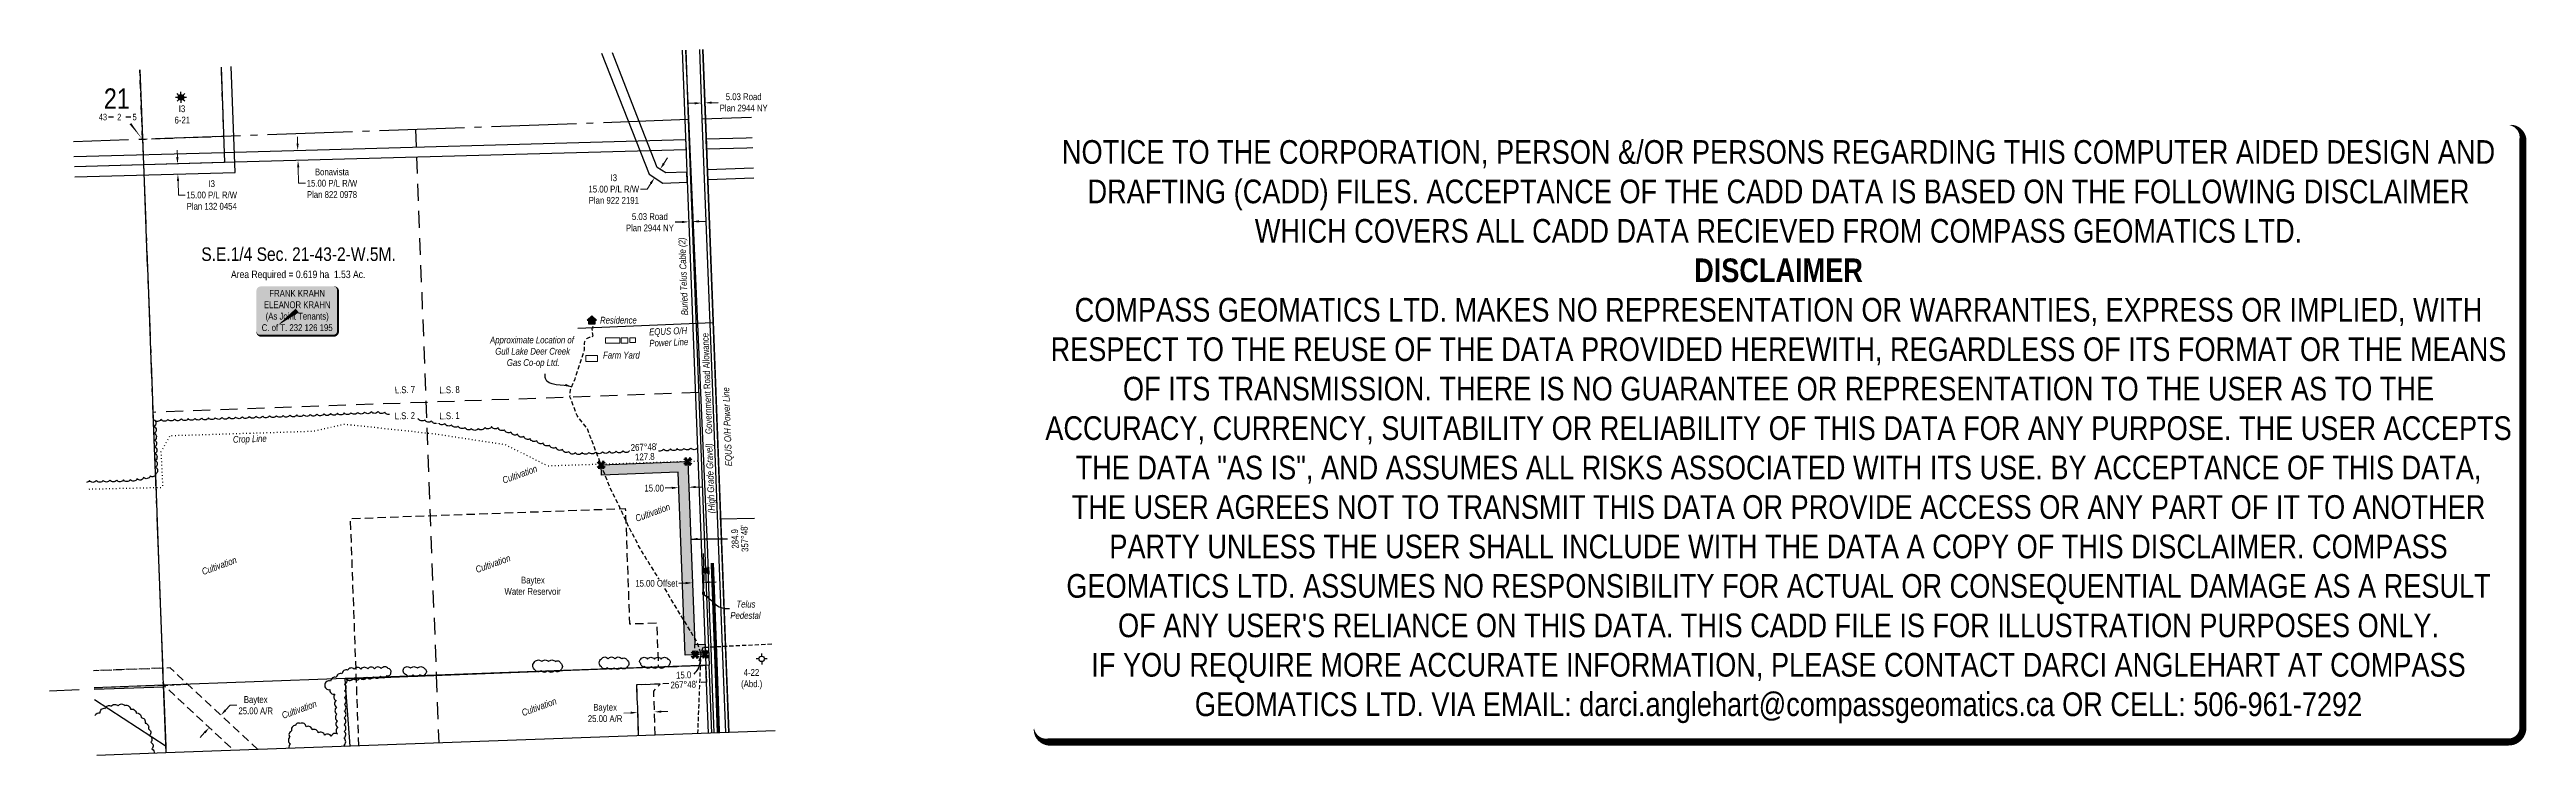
# Model space of a CAD drawing. Extents: x 686846 to 690494, y 5843781 to 5844824.
import ezdxf
from ezdxf.enums import TextEntityAlignment as Align

# ---------------------------------------------------------------- set-up
doc = ezdxf.new("R2010")
doc.units = 0
doc.header["$LTSCALE"] = 5
doc.header["$PDSIZE"] = 0.5
for name, pattern in [('0', [1, 1, 0]), ('foc-ACCESSROAD', [3.75, 2.5, -1.25]), ('foc-LSD', [8, 5, -3]), ('foc-QUARTERLINE', [33, 25, -3, 2, -3]), ('foc-TOPO', [1, 0.2, -0.8]), ('foc-TRAV', [1.875, 1.25, -0.625]), ('UG_PIPE', [1.875, 1.25, -0.625])]:
    doc.linetypes.add(name, pattern=pattern)
doc.layers.get('Defpoints').update_dxf_attribs({"color": 9})
for name, color, linetype in [('10', 1, 'Continuous'), ('9', 3, 'Continuous'), ('AS-CABLE', 224, 'foc-CABLE'), ('AS-FENCE', 48, 'foc-FENCE'), ('AS-PIPE-UG', 44, 'UG_PIPE'), ('AS-PIPE-UG-T', 44, 'Continuous'), ('AS-POWER', 104, 'foc-POWER'), ('AS-RESIDENCE', 14, 'Continuous'), ('AS-ROADS', 254, 'Continuous'), ('AS-TELEPHONE-T', 224, 'Continuous'), ('AS-TELUS', 224, 'foc-TEL'), ('C-AR', 13, 'foc-ACCESSROAD'), ('C-SYMBOL', 7, 'Continuous'), ('C-WS', 13, 'foc-ACCESSROAD'), ('C-WS-S', 13, 'Continuous'), ('CG-NOTES', 7, 'Continuous'), ('F-RW', 190, 'Continuous'), ('F-WS-S', 190, 'Continuous'), ('L-AREAREQUIRED', 7, 'Continuous'), ('L-BD1', 253, 'Continuous'), ('L-MON', 1, 'Continuous'), ('L-QSEC', 8, 'foc-QUARTERLINE'), ('L-ROAD-T', 7, 'Continuous'), ('L-SEC', 7, 'Continuous'), ('L-SECLBL', 7, 'Continuous'), ('L-SECQ', 8, 'foc-QUARTERLINE'), ('L-SECTION-LSD', 7, 'foc-LSD'), ('L-TITLEDB', 4, 'Continuous'), ('L-TITLEDB-T', 4, 'Continuous'), ('P-PROPOSED', 10, 'Continuous'), ('P-PROPOSED-H', 21, 'Continuous'), ('P-TRAV', 4, 'foc-TRAV'), ('P-TXT', 4, 'Continuous'), ('T-BUSH', 110, '0'), ('T-GENERAL', 48, 'foc-TOPO')]:
    doc.layers.add(name, color=color, linetype=linetype)
for name, color, linetype, lineweight in [('AS-GENERAL', 48, 'Continuous', 18), ('C-AR-T', 13, 'Continuous', 9), ('C-WS-T', 13, 'Continuous', 9), ('F-RW-T', 190, 'Continuous', 9), ('F-WS-T', 190, 'Continuous', 9), ('T-TEXT', 48, 'Continuous', 18)]:
    doc.layers.add(name, color=color, linetype=linetype, lineweight=lineweight)
doc.layers.add('DISCLAIMER', color=7, linetype='Continuous', plot=False)
doc.styles.add('100L', font='ARIALN.TTF', dxfattribs={"height": 11})
doc.styles.add('175L', font='ARIALN.TTF', dxfattribs={"height": 20})
doc.styles.add('80', font='ARIALN.TTF', dxfattribs={"height": 10})
doc.styles.add('80CG', font='ARIALN.TTF', dxfattribs={"height": 10})
doc.styles.add('80L', font='ARIALN.TTF', dxfattribs={"height": 10})
doc.styles.add('80LS', font='ARIALNI.TTF', dxfattribs={"height": 10})
doc.styles.add('foc-LtypeFont', font='ARIALN.TTF', dxfattribs={"height": 7.35})
doc.styles.add('SIMPLEX', font='ARIALN.TTF')
doc.linetypes.add('foc-CABLE', pattern='A,2,-1,["C",foc-LtypeFont,S=0.2,R=0,X=-0.625,Y=-0.75],-1.24,8', length=12.24)
doc.linetypes.add('foc-FENCE', pattern='A,10,-1,["X",foc-LtypeFont,S=0.2,R=0,X=-0.625,Y=-0.75],-1.24', length=12.24)
doc.linetypes.add('foc-POWER', pattern='A,6,-1,["P",foc-LtypeFont,S=0.2,R=0,X=-0.625,Y=-0.75],-1.24,4', length=12.24)
doc.linetypes.add('foc-POWER-NOLINE', pattern='A,0,-4,["P",foc-LtypeFont,S=0.2,R=0,X=-0.625,Y=-0.75],-8.24', length=12.24)
doc.linetypes.add('foc-TEL', pattern='A,2,-1,["T",foc-LtypeFont,S=0.2,R=0,X=-0.425,Y=-0.75],-1.24,8', length=12.24)
doc.linetypes.add('foc-TEL-NOLINE', pattern='A,0,-2,["T",foc-LtypeFont,S=0.2,R=0,X=-0.425,Y=-0.75],-10.24', length=12.24)
doc.dimstyles.new('Compass 5 000', dxfattribs={"dimscale": 5, "dimtxt": 9, "dimasz": 2, "dimexe": 0.2, "dimexo": 0.0625, "dimgap": 0.5, "dimtad": 0, "dimtih": 1, "dimtoh": 1, "dimzin": 0, "dimdsep": 46, "dimtxsty": '80CG', "dimcen": 0.1, "dimse1": 1, "dimse2": 1, "dimclrd": 256, "dimclrt": 256, "dimaunit": 1, "dimadec": 4, "dimazin": 0, "dimtfac": 0.06, "dimtofl": 0, "dimtmove": 0, "dimatfit": 1, "dimfxl": 0.2, "dimtolj": 1, "dimtzin": 0, "dimlwd": -1, "dimarcsym": 0})

msp = doc.modelspace()

# ---------------------------------------------------------------- texts
at = {"layer": 'AS-POWER', "char_height": 9.99888, "attachment_point": 1, "style": '100L'}
for s, width, insert, rotation in [('\\pi0.64338;{\\fArial Narrow|b0|i1|c0|p34;EQUS O/H \\P\\pi0.32623;Power Line}', 57.11272, (687728.012, 5844413.091), 2.407259), ('\\pi0.32623;{\\fArial Narrow|b0|i1|c0|p34;EQUS O/H Power Line}', 116.30801, (687841.269, 5844209.766), 92.192858)]:
    msp.add_mtext_dynamic_manual_height_columns(s, width=width, gutter_width=55, heights=[0], dxfattribs=dict(at, insert=insert, rotation=rotation))
at = {"layer": 'AS-RESIDENCE', "linetype": 'Continuous', "insert": (687656.637, 5844430.522), "char_height": 10, "attachment_point": 1, "style": '80L'}
msp.add_mtext_dynamic_manual_height_columns('{\\fArial Narrow|b0|i1|c0|p34;Residence}', width=31.93118, gutter_width=50, heights=[0], dxfattribs=at)
at = {"layer": 'AS-TELUS', "insert": (687776.45, 5844432.631), "char_height": 9.99888, "attachment_point": 1, "rotation": 92.190345, "style": '100L'}
msp.add_mtext_dynamic_manual_height_columns('{\\fArial Narrow|b0|i1|c0|p34;Buried Telus Cable (2)}', width=114.02996, gutter_width=55, heights=[0], dxfattribs=at)
at = {"layer": 'AS-TELUS', "insert": (687848.2, 5844012), "char_height": 9.99888, "attachment_point": 1, "style": '100L'}
msp.add_mtext_dynamic_manual_height_columns('\\pi9.30203;{\\fArial Narrow|b0|i1|c0|p34;Telus\\P\\pi0.32623;Pedestal}', width=45.16317, gutter_width=55, heights=[0], dxfattribs=at)
at = {"layer": 'C-SYMBOL', "color": 3, "linetype": 'Continuous', "style": '175L'}
msp.add_text('S.E.1/4 Sec. 21-43-2-W.5M.', height=19.99777, dxfattribs=at).set_placement((687212.562, 5844506.849), align=Align.BOTTOM_CENTER)
at = {"layer": 'C-WS-T', "insert": (687028.634, 5844742.154), "char_height": 9.99888, "attachment_point": 1, "style": '100L'}
msp.add_mtext_dynamic_manual_height_columns('\\pi7.53839;I3\\P\\pi1.30102;6-21', width=22.9954, gutter_width=55, heights=[0], dxfattribs=at)
at = {"layer": 'C-WS-T', "insert": (687515.785, 5844047.411), "char_height": 9.99886, "width": 82.9964, "attachment_point": 1, "style": '80L'}
msp.add_mtext('\\pi24.45035;Baytex\\P\\pi0.12843;Water Reservoir', dxfattribs=at)
at = {"layer": 'F-WS-T', "insert": (687862.424, 5843911.291), "char_height": 9.99888, "attachment_point": 1, "style": '100L'}
msp.add_mtext_dynamic_manual_height_columns('\\pi5.7353;4-22\\P\\pi1.92604;(Abd.)', width=33.65775, gutter_width=55, heights=[0], dxfattribs=at)
at = {"layer": 'L-AREAREQUIRED', "color": 5, "linetype": 'Continuous', "insert": (687212.03, 5844498.584), "char_height": 10.99877, "width": 206.70832, "attachment_point": 2, "style": '100L'}
msp.add_mtext('Area Required = 0.619 ha  1.53 Ac.', dxfattribs=at)
at = {"layer": 'L-BD1', "style": '80L'}
for s, rotation, p in [('284.9', 92.1946, (687855.265, 5844103.236)), ("357°48'", 92.1946, (687869.503, 5844103.781)), ('15.0', 2.1946, (687779.79, 5843902.538))]:
    msp.add_text(s, height=9.9989, rotation=rotation, dxfattribs=at).set_placement(p, align=Align.MIDDLE)
at = {"layer": 'L-ROAD-T', "style": '80L'}
msp.add_text('Government Road Allowance', height=9.99888, rotation=92.192334, dxfattribs=at).set_placement((687814.054, 5844332.22), align=Align.MIDDLE_CENTER)
at = {"layer": 'T-TEXT', "linetype": 'Continuous', "style": '80LS'}
for s, rotation, p in [('Crop Line', 1.778317, (687140.795, 5844250.531)), ('Cultivation', 20, (687538.318, 5844198.307)), ('Cultivation', 20, (687095.71, 5844063.634)), ('Cultivation', 20, (687498.891, 5844066.59)), ('Cultivation', 20, (687213.515, 5843851.687)), ('Cultivation', 20, (687566.849, 5843855.649))]:
    msp.add_text(s, height=10, rotation=rotation, dxfattribs=at).set_placement(p, align=Align.MIDDLE_CENTER)
at = {"layer": 'T-TEXT', "linetype": 'Continuous', "insert": (687661.039, 5844379.014), "char_height": 10, "attachment_point": 1, "style": '80L'}
msp.add_mtext_dynamic_manual_height_columns('{\\fArial Narrow|b0|i1|c0|p34;Farm Yard}', width=54.76576, gutter_width=50, heights=[0], dxfattribs=at)

# ---------------------------------------------------------------- blocks, each defined once
blk = doc.blocks.new('L-SECLBL')
at = {"layer": '9', "color": 7}
for p, q in [((-5.1, -27.8), (-12.3, -27.8)), ((20.7, -27.8), (13.5, -27.8))]:
    blk.add_line(p, q, dxfattribs=at)
at = {"layer": '10', "color": 2, "style": 'SIMPLEX'}
blk.add_attdef('SEC', text='', height=30, dxfattribs=at).set_placement((0, 0), align=Align.MIDDLE)
at = {"layer": '10', "color": 5, "style": '80L'}
blk.add_attdef('TWP', text='', height=9.5, dxfattribs=at).set_placement((-14.4, -27.4), align=Align.MIDDLE_RIGHT)
blk.add_attdef('RGE', text='', height=9.5, dxfattribs=at).set_placement((3.6, -27.4), align=Align.MIDDLE_CENTER)
blk.add_attdef('MER', text='', height=9.5, dxfattribs=at).set_placement((23.2, -27.4), align=Align.MIDDLE_LEFT)
blk = doc.blocks.new('*U365')
h = blk.add_hatch(color=59)
edge = h.paths.add_edge_path()
edge.add_line((-54, -37), (54, -37))
edge.add_arc((54, -31), 6, 270, 360)
edge.add_line((60, -31), (60, 29.5))
edge.add_arc((54, 29.5), 6, 0, 90)
edge.add_line((54, 35.5), (-54, 35.5))
edge.add_arc((-54, 29.5), 6, 90, 180)
edge.add_line((-60, 29.5), (-60, -31))
edge.add_arc((-54, -31), 6, 180, 270)
at = {"color": 1, "flags": 128}
blk.add_lwpolyline([(-54, -37, 3, 3, 0), (54, -37, 3, 3, 0.414214), (60, -31, 3, 3, 0), (60, 29.5, 3, 0, 0.414214), (54, 35.5, 0, 0, 0), (-54, 35.5, 0, 0, 0.414214), (-60, 29.5, 0, 0, 0), (-60, -31, 0, 3, 0.414214)], format="xyseb", close=True, dxfattribs=at)
blk.add_lwpolyline([(-29.4, -22.4, 0, 7.5, 0), (0, 0, 0, 0, 0)], format="xyseb", dxfattribs=at)
at = {"color": 1, "style": '80'}
blk.add_attdef('ENTER_TEXT_001', (-36, -5), '', height=10, dxfattribs=at)
blk = doc.blocks.new('*D374')
at = {"layer": 'Defpoints', "color": 0, "transparency": 16777216}
for p in [(687745.7, 5844647.6), (687736.9, 5844635.5), (687737.5, 5844635.1)]:
    blk.add_point(p, dxfattribs=at)
at = {"layer": 'F-RW-T', "transparency": 16777216}
for p, q in [((687750.6, 5844656.4), (687756.1, 5844664.8)), ((687726, 5844618.7), (687716, 5844618.7)), ((687731.4, 5844627.1), (687726, 5844618.7))]:
    blk.add_line(p, q, dxfattribs=at)
for points in [[(687749.2, 5844657.3), (687752, 5844655.5), (687745.1, 5844648)], [(687730, 5844628), (687732.8, 5844626.2), (687736.9, 5844635.5)]]:
    blk.add_solid(points, dxfattribs=at)
at = {"layer": 'F-RW-T', "transparency": 16777216, "insert": (687676.9, 5844618.7), "char_height": 10, "attachment_point": 5, "style": '80CG'}
blk.add_mtext('\\A1;I3\\P15.00 P/L R/W\\PPlan 922 2191', dxfattribs=at)
blk = doc.blocks.new('*D376')
at = {"layer": 'Defpoints', "color": 0, "transparency": 16777216}
for p in [(687206.8, 5844675.7), (687207.2, 5844660.7), (687211.8, 5844660.9)]:
    blk.add_point(p, dxfattribs=at)
at = {"layer": 'F-RW-T', "transparency": 16777216}
for p, q in [((687211.1, 5844685.9), (687210.8, 5844695.9)), ((687212.1, 5844650.9), (687212.7, 5844627.3)), ((687212.7, 5844627.3), (687222.7, 5844627.3))]:
    blk.add_line(p, q, dxfattribs=at)
for points in [[(687212.8, 5844685.9), (687209.4, 5844685.8), (687211.4, 5844675.9)], [(687213.8, 5844650.9), (687210.4, 5844650.8), (687211.8, 5844660.9)]]:
    blk.add_solid(points, dxfattribs=at)
at = {"layer": 'F-RW-T', "transparency": 16777216, "insert": (687261.8, 5844627.3), "char_height": 10, "attachment_point": 5, "style": '80CG'}
blk.add_mtext('\\A1;Bonavista\\P15.00 P/L R/W\\PPlan 822 0978', dxfattribs=at)
blk = doc.blocks.new('*D377')
at = {"layer": 'Defpoints', "color": 0, "transparency": 16777216}
for p in [(687060.3, 5844656.6), (687034.8, 5844640.9), (687060.7, 5844641.6)]:
    blk.add_point(p, dxfattribs=at)
at = {"layer": 'F-RW-T', "transparency": 16777216}
for p, q in [((687034.1, 5844665.9), (687033.8, 5844675.9)), ((687035.1, 5844630.9), (687035.6, 5844610)), ((687035.6, 5844610), (687045.6, 5844610))]:
    blk.add_line(p, q, dxfattribs=at)
for points in [[(687035.8, 5844665.9), (687032.4, 5844665.9), (687034.4, 5844655.9)], [(687036.7, 5844630.9), (687033.4, 5844630.8), (687034.8, 5844640.9)]]:
    blk.add_solid(points, dxfattribs=at)
at = {"layer": 'F-RW-T', "transparency": 16777216, "insert": (687084.7, 5844610), "char_height": 10, "attachment_point": 5, "style": '80CG'}
blk.add_mtext('\\A1;I3\\P15.00 P/L R/W\\PPlan 132 0454', dxfattribs=at)
blk = doc.blocks.new('*D379')
at = {"layer": 'Defpoints', "color": 0, "transparency": 16777216}
for p in [(687787.4, 5844570.6), (687788.4, 5844542.4), (687793.5, 5844542.6)]:
    blk.add_point(p, dxfattribs=at)
at = {"layer": 'L-TITLEDB-T', "transparency": 16777216}
for p, q in [((687777.4, 5844570.2), (687767.4, 5844569.8)), ((687802.4, 5844571.1), (687812.4, 5844571.5))]:
    blk.add_line(p, q, dxfattribs=at)
for points in [[(687777.3, 5844571.8), (687777.4, 5844568.5), (687787.4, 5844570.6)], [(687802.3, 5844572.8), (687802.4, 5844569.5), (687792.4, 5844570.8)]]:
    blk.add_solid(points, dxfattribs=at)
at = {"layer": 'L-TITLEDB-T', "transparency": 16777216, "insert": (687730, 5844569.8), "char_height": 10, "attachment_point": 5, "style": '80CG'}
blk.add_mtext('\\A1;5.03 Road\\PPlan 2944 NY', dxfattribs=at)
blk = doc.blocks.new('*D385')
at = {"layer": 'C-AR-T', "transparency": 16777216}
for p, q in [((687701.8, 5843846.9), (687691.8, 5843846.5)), ((687746.8, 5843848.5), (687756.7, 5843848.9))]:
    blk.add_line(p, q, dxfattribs=at)
for points in [[(687701.7, 5843848.5), (687701.9, 5843845.2), (687711.8, 5843847.2)], [(687746.7, 5843850.2), (687746.8, 5843846.9), (687736.8, 5843848.2)]]:
    blk.add_solid(points, dxfattribs=at)
at = {"layer": 'Defpoints', "color": 0, "transparency": 16777216}
for p in [(687736.8, 5843848.2), (687714.2, 5843780.9), (687739.2, 5843781.9)]:
    blk.add_point(p, dxfattribs=at)
at = {"layer": 'C-AR-T', "transparency": 16777216, "insert": (687664.1, 5843846.5), "char_height": 10, "attachment_point": 5, "style": '80CG', "bg_fill": 3, "box_fill_scale": 1.1, "bg_fill_color": 256, "bg_fill_true_color": 13158600, "bg_fill_transparency": 0}
blk.add_mtext('\\A1;Baytex\\P25.00 A/R', dxfattribs=at)
blk = doc.blocks.new('res_occ')
for points in [[(0.1, 0.89), (-1.26, -0.37), (1.46, -0.37)], [(-0.9, -1.43), (1.1, -1.43), (1.1, -0.37), (-0.9, -0.37)]]:
    blk.add_hatch(color=14).paths.add_polyline_path(points)
at = {"color": 14}
for points in [[(0.1, 0.89), (-1.26, -0.37), (1.46, -0.37)], [(-0.9, -1.43), (1.1, -1.43), (1.1, -0.37), (-0.9, -0.37)]]:
    blk.add_lwpolyline(points, close=True, dxfattribs=at)
blk = doc.blocks.new('GABD')
for p, q in [((-0.81, 0), (-1.62, 0)), ((0, 0.81), (0, 1.62)), ((1.62, 0), (0.81, 0)), ((0, -0.81), (0, -1.62))]:
    blk.add_line(p, q)
blk.add_circle((0, 0), 0.8)
blk = doc.blocks.new('GAS')
h = blk.add_hatch(color=255)
h.dxf.hatch_style = 1
edge = h.paths.add_edge_path()
edge.add_arc((0, 0), 0.9, 0, 360)
for p, q in [((-0.81, 0), (-1.62, 0)), ((-0.57, 0.57), (-1.14, 1.14)), ((0, 0.81), (0, 1.62)), ((0.57, 0.57), (1.14, 1.14)), ((1.62, 0), (0.81, 0)), ((-0.57, -0.57), (-1.14, -1.14)), ((0, -0.81), (0, -1.62)), ((1.14, -1.14), (0.57, -0.57))]:
    blk.add_line(p, q)
blk.add_circle((0, 0), 0.8)
blk = doc.blocks.new('*D394')
at = {"layer": 'C-AR-T', "transparency": 16777216}
for p, q in [((687105, 5843850.6), (687111.8, 5843858)), ((687111.8, 5843858), (687121.8, 5843858)), ((687074.3, 5843817.7), (687067.5, 5843810.4))]:
    blk.add_line(p, q, dxfattribs=at)
for points in [[(687103.8, 5843851.8), (687106.2, 5843849.5), (687098.2, 5843843.3)], [(687073.1, 5843818.8), (687075.6, 5843816.6), (687081.1, 5843825)]]:
    blk.add_solid(points, dxfattribs=at)
at = {"layer": 'Defpoints', "color": 0, "transparency": 16777216}
for p in [(687094.5, 5843846.7), (687077.5, 5843828.4), (687081.1, 5843825)]:
    blk.add_point(p, dxfattribs=at)
at = {"layer": 'C-AR-T', "transparency": 16777216, "insert": (687149.5, 5843858), "char_height": 10, "attachment_point": 5, "style": '80CG'}
blk.add_mtext('\\A1;Baytex\\P25.00 A/R', dxfattribs=at)
blk = doc.blocks.new('*D396')
at = {"layer": 'Defpoints', "color": 0, "transparency": 16777216}
for p in [(687787.5, 5844175.7), (687802.5, 5844176.3), (687792.7, 5844038.4)]:
    blk.add_point(p, dxfattribs=at)
at = {"layer": 'P-TXT', "transparency": 16777216}
for p, q in [((687782.7, 5844038), (687772.8, 5844037.6)), ((687817.7, 5844039.3), (687827.7, 5844039.7))]:
    blk.add_line(p, q, dxfattribs=at)
for points in [[(687782.7, 5844039.7), (687782.8, 5844036.3), (687792.7, 5844038.4)], [(687817.7, 5844041), (687817.8, 5844037.7), (687807.7, 5844039)]]:
    blk.add_solid(points, dxfattribs=at)
at = {"layer": 'P-TXT', "transparency": 16777216, "insert": (687739.7, 5844037.6), "char_height": 10, "attachment_point": 5, "style": '80CG', "bg_fill": 3, "box_fill_scale": 1.1, "bg_fill_color": 256, "bg_fill_true_color": 13158600, "bg_fill_transparency": 0}
blk.add_mtext('\\A1;15.00 Offset', dxfattribs=at)
blk = doc.blocks.new('*D452')
at = {"layer": 'Defpoints', "color": 0, "transparency": 16777216}
for p in [(687772.3, 5844180.6), (687772.4, 5844178.7), (687787.3, 5844181.2)]:
    blk.add_point(p, dxfattribs=at)
at = {"layer": 'P-TXT', "transparency": 16777216}
for p, q in [((687762.4, 5844178.3), (687752.4, 5844177.9)), ((687797.3, 5844179.6), (687807.3, 5844180))]:
    blk.add_line(p, q, dxfattribs=at)
for points in [[(687762.3, 5844180), (687762.4, 5844176.6), (687772.4, 5844178.7)], [(687797.3, 5844181.3), (687797.4, 5844178), (687787.3, 5844179.2)]]:
    blk.add_solid(points, dxfattribs=at)
at = {"layer": 'P-TXT', "transparency": 16777216, "insert": (687736.4, 5844177.9), "char_height": 10, "attachment_point": 5, "style": '80CG'}
blk.add_mtext('\\A1;15.00', dxfattribs=at)
blk = doc.blocks.new('*D457')
at = {"layer": 'Defpoints', "color": 0, "transparency": 16777216}
for p in [(687806.1, 5844737.3), (687810.9, 5844745.8), (687811.2, 5844737.5)]:
    blk.add_point(p, dxfattribs=at)
at = {"layer": 'L-TITLEDB-T', "transparency": 16777216}
for p, q in [((687795.8, 5844745.2), (687785.8, 5844744.8)), ((687820.8, 5844746.1), (687830.8, 5844746.5))]:
    blk.add_line(p, q, dxfattribs=at)
for points in [[(687795.8, 5844746.9), (687795.9, 5844743.5), (687805.8, 5844745.6)], [(687820.8, 5844747.8), (687820.9, 5844744.5), (687810.9, 5844745.8)]]:
    blk.add_solid(points, dxfattribs=at)
at = {"layer": 'L-TITLEDB-T', "transparency": 16777216, "insert": (687868.2, 5844746.5), "char_height": 10, "attachment_point": 5, "style": '80CG'}
blk.add_mtext('\\A1;5.03 Road\\PPlan 2944 NY', dxfattribs=at)
blk = doc.blocks.new('TEMP')
h = blk.add_hatch(color=255)
h.dxf.hatch_style = 1
h.paths.add_polyline_path([(0, 0.25), (-0.67, 1.15), (-0.67, 0.67), (-1.15, 0.67), (-0.25, 0), (-1.15, -0.67), (-0.67, -0.67), (-0.67, -1.15), (0, -0.25), (0.67, -1.15), (0.67, -0.67), (1.15, -0.67), (0.25, 0), (1.15, 0.67), (0.67, 0.67), (0.67, 1.15)])
h.paths.add_polyline_path([(0.57, 0.85), (0.57, 0.57), (0.85, 0.57), (0.08, 0), (0.85, -0.57), (0.57, -0.57), (0.57, -0.85), (0, -0.08), (-0.57, -0.85), (-0.57, -0.57), (-0.85, -0.57), (-0.08, 0), (-0.85, 0.57), (-0.57, 0.57), (-0.57, 0.85), (0, 0.08)], flags=16)
h = blk.add_hatch(color=1)
h.dxf.hatch_style = 1
h.paths.add_polyline_path([(0, 0.08), (-0.57, 0.85), (-0.57, 0.57), (-0.85, 0.57), (-0.08, 0), (-0.85, -0.57), (-0.57, -0.57), (-0.57, -0.85), (0, -0.08), (0.57, -0.85), (0.57, -0.57), (0.85, -0.57), (0.08, 0), (0.85, 0.57), (0.57, 0.57), (0.57, 0.85)])
at = {"color": 1}
for p, q in [((-0.08, 0), (0.08, 0)), ((0, 0.08), (0, -0.08))]:
    blk.add_line(p, q, dxfattribs=at)
at = {"color": 255, "flags": 128}
blk.add_lwpolyline([(-0.25, 0), (-1.15, 0.67), (-0.67, 0.67), (-0.67, 1.15), (0, 0.25), (0.67, 1.15), (0.67, 0.67), (1.15, 0.67), (0.25, 0), (1.15, -0.67), (0.67, -0.67), (0.67, -1.15), (0, -0.25), (-0.67, -1.15), (-0.67, -0.67), (-1.15, -0.67)], close=True, dxfattribs=at)
at = {"color": 1, "flags": 128}
blk.add_lwpolyline([(-0.08, 0), (-0.85, 0.57), (-0.57, 0.57), (-0.57, 0.85), (0, 0.08), (0.57, 0.85), (0.57, 0.57), (0.85, 0.57), (0.08, 0), (0.85, -0.57), (0.57, -0.57), (0.57, -0.85), (0, -0.08), (-0.57, -0.85), (-0.57, -0.57), (-0.85, -0.57)], close=True, dxfattribs=at)
blk = doc.blocks.new('Disclaimer_Legal')
at = {"layer": 'DISCLAIMER', "color": 254, "flags": 128}
blk.add_lwpolyline([(-3613, -1105, 37.5, 37.5, 0), (4096, -1105, 37.5, 37.5, 0.414214), (4171, -1030, 37.5, 37.5, 0), (4171, 2079, 37.5, 0, 0.414214), (4096, 2154, 0, 0, 0), (-3613, 2154, 0, 0, 0.414214), (-3688, 2079, 0, 0, 0), (-3688, -1030, 0, 37.5, 0.414214)], format="xyseb", close=True, dxfattribs=at)
at = {"layer": 'DISCLAIMER', "color": 254, "insert": (242, 534), "char_height": 125, "width": 7717.57, "attachment_point": 5, "style": '80'}
blk.add_mtext('NOTICE TO THE CORPORATION, PERSON &/OR PERSONS REGARDING THIS COMPUTER AIDED DESIGN AND DRAFTING (CADD) FILES. ACCEPTANCE OF THE CADD DATA IS BASED ON THE FOLLOWING DISCLAIMER WHICH COVERS ALL CADD DATA RECIEVED FROM COMPASS GEOMATICS LTD.\\P{\\fArial Narrow|b1|i0|c0|p34;DISCLAIMER}\\PCOMPASS GEOMATICS LTD. MAKES NO REPRESENTATION OR WARRANTIES, EXPRESS OR IMPLIED, WITH RESPECT TO THE REUSE OF THE DATA PROVIDED HEREWITH, REGARDLESS OF ITS FORMAT OR THE MEANS OF ITS TRANSMISSION. THERE IS NO GUARANTEE OR REPRESENTATION TO THE USER AS TO THE ACCURACY, CURRENCY, SUITABILITY OR RELIABILITY OF THIS DATA FOR ANY PURPOSE. THE USER ACCEPTS THE DATA "AS IS", AND ASSUMES ALL RISKS ASSOCIATED WITH ITS USE. BY ACCEPTANCE OF THIS DATA, THE USER AGREES NOT TO TRANSMIT THIS DATA OR PROVIDE ACCESS OR ANY PART OF IT TO ANOTHER PARTY UNLESS THE USER SHALL INCLUDE WITH THE DATA A COPY OF THIS DISCLAIMER. COMPASS GEOMATICS LTD. ASSUMES NO RESPONSIBILITY FOR ACTUAL OR CONSEQUENTIAL DAMAGE AS A RESULT OF ANY USER\'S RELIANCE ON THIS DATA. THIS CADD FILE IS FOR ILLUSTRATION PURPOSES ONLY.\\PIF YOU REQUIRE MORE ACCURATE INFORMATION, PLEASE CONTACT DARCI ANGLEHART AT COMPASS GEOMATICS LTD. VIA EMAIL: darci.anglehart@compassgeomatics.ca OR CELL: 506-961-7292', dxfattribs=at)

# ---------------------------------------------------------------- dimensions: what is measured, and where the dimension line sits
at = {"layer": 'C-AR-T'}
dim = msp.add_linear_dim(base=(687081.148, 5843825.009), p1=(687094.527, 5843846.705), p2=(687077.499, 5843828.404), angle=227.063213, text='Baytex\\P25.00 A/R', dimstyle='Compass 5 000', dxfattribs=at)
dim.commit()
dim.dimension.update_dxf_attribs({"geometry": '*D394', "text_midpoint": (687149.535, 5843857.951), "dimtype": 161})
at = {"layer": 'F-RW-T'}
for base, p1, p2, angle, text, picture, middle in [((687211.81, 5844660.851), (687206.81, 5844675.738), (687207.227, 5844660.724), 271.592569, 'Bonavista\\P15.00 P/L R/W\\PPlan 822 0978', '*D376', (687261.828, 5844627.328)), ((687034.791, 5844640.852), (687060.337, 5844656.606), (687060.745, 5844641.556), 271.55361, 'I3\\P15.00 P/L R/W\\PPlan 132 0454', '*D377', (687084.713, 5844610.036))]:
    dim = msp.add_linear_dim(base=base, p1=p1, p2=p2, angle=angle, text=text, dimstyle='Compass 5 000', override={"dimtxt": 10}, dxfattribs=at)
    dim.commit()
    dim.dimension.update_dxf_attribs({"geometry": picture, "text_midpoint": middle, "dimtype": 161})
dim = msp.add_aligned_dim(p1=(687745.715, 5844647.634), p2=(687737.51, 5844635.083), distance=-0.71, text='I3\\P15.00 P/L R/W\\PPlan 922 2191', dimstyle='Compass 5 000', override={"dimtxt": 10}, dxfattribs=at)
dim.commit()
dim.dimension.update_dxf_attribs({"geometry": '*D374', "text_midpoint": (687676.886, 5844618.732)})
at = {"layer": 'L-TITLEDB-T', "color": 2}
dim = msp.add_linear_dim(base=(687810.854, 5844745.757), p1=(687806.14, 5844737.296), p2=(687811.166, 5844737.485), angle=2.155894, text='5.03 Road\\PPlan 2944 NY', dimstyle='Compass 5 000', dxfattribs=at)
dim.commit()
dim.dimension.update_dxf_attribs({"geometry": '*D457', "text_midpoint": (687868.2, 5844746.509), "dimtype": 161})
at = {"layer": 'L-TITLEDB-T'}
dim = msp.add_linear_dim(base=(687787.357, 5844570.562), p1=(687793.458, 5844542.605), p2=(687788.433, 5844542.413), angle=182.187795, text='5.03 Road\\PPlan 2944 NY', dimstyle='Compass 5 000', dxfattribs=at)
dim.commit()
dim.dimension.update_dxf_attribs({"geometry": '*D379', "text_midpoint": (687730.012, 5844569.799), "dimtype": 161})

# ---------------------------------------------------------------- hatches: boundary and pattern name
at = {"layer": 'AS-ROADS'}
h = msp.add_hatch(color=256, dxfattribs=at)
h.dxf.hatch_style = 1
h.paths.add_polyline_path([(687816.692, 5844061.563), (687812.691, 5844058.925), (687806.857, 5844058.912), (687807.16, 5844053.94), (687814.335, 5844053.277), (687817.174, 5844051.34)])
at = {"layer": 'P-PROPOSED-H'}
h = msp.add_hatch(color=256, dxfattribs=at)
h.dxf.hatch_style = 1
h.paths.add_polyline_path([(687658.777, 5844197.238), (687658.202, 5844212.225), (687785.891, 5844217.13), (687796.224, 5843947.489), (687811.211, 5843948.064), (687811.786, 5843933.076), (687781.811, 5843931.928), (687771.478, 5844201.567)])

# ---------------------------------------------------------------- linework, layer by layer
at = {"layer": 'AS-CABLE', "flags": 128}
msp.add_lwpolyline([(687808.574, 5844081.477), (687809.416, 5844047.308), (687808.707, 5844023.425)], dxfattribs=at)
at = {"layer": 'AS-FENCE'}
for p, q in [((687812.596, 5843904.829), (687812.821, 5843898.098)), ((686889.529, 5843880.59), (686845.836, 5843878.677))]:
    msp.add_line(p, q, dxfattribs=at)
at = {"layer": 'AS-FENCE', "flags": 128}
for points in [[(687017.846, 5843787.652), (687017.512, 5843796.953), (687014.07, 5843884.841), (686911.656, 5843881.346)], [(687812.41, 5843916.707), (687626.362, 5843909.577), (687297.706, 5843896.937), (687280.596, 5843896.227), (687287.921, 5843797.518)], [(687017.512, 5843796.953), (686912.249, 5843865.743)]]:
    msp.add_lwpolyline(points, dxfattribs=at)
at = {"layer": 'AS-GENERAL', "linetype": 'Continuous'}
for points in [[(687664.865, 5844399.727), (687685.644, 5844399.727), (687685.644, 5844391.714), (687664.865, 5844391.714)], [(687687.869, 5844399.727), (687697.368, 5844399.727), (687697.368, 5844391.863), (687687.869, 5844391.863)], [(687700.336, 5844399.43), (687709.093, 5844399.43), (687709.093, 5844392.457), (687700.336, 5844392.457)]]:
    msp.add_lwpolyline(points, close=True, dxfattribs=at)
at = {"layer": 'AS-PIPE-UG'}
msp.add_line((687804.886, 5843934.56), (687800.19, 5843816.231), dxfattribs=at)
at = {"layer": 'AS-PIPE-UG', "flags": 128}
msp.add_lwpolyline([(687645.991, 5844416.384), (687644.705, 5844412.834), (687645.827, 5844401.749)], dxfattribs=at)
at = {"layer": 'AS-PIPE-UG'}
msp.add_lwpolyline([(687909.441, 5843947.973), (687808.26, 5843942.911), (687804.886, 5843934.56)], dxfattribs=at)
at = {"layer": 'AS-POWER', "linetype": 'foc-POWER-NOLINE', "flags": 128}
msp.add_lwpolyline([(687846.427, 5843817.921), (687807.929, 5844824.488)], dxfattribs=at)
at = {"layer": 'AS-POWER', "flags": 128}
for points in [[(687624.122, 5844413.602), (687823.306, 5844421.975)], [(687832.585, 5844132.924), (687884.291, 5844133.729)]]:
    msp.add_lwpolyline(points, dxfattribs=at)
at = {"layer": 'AS-ROADS', "const_width": 5, "flags": 128}
msp.add_lwpolyline([(687821.964, 5844067.648), (687827.776, 5843910.468), (687830.636, 5843825.177), (687830.927, 5843817.354)], dxfattribs=at)
at = {"layer": 'AS-ROADS', "flags": 128}
msp.add_lwpolyline([(687816.692, 5844061.563), (687812.691, 5844058.925), (687806.857, 5844058.912), (687807.16, 5844053.94), (687814.335, 5844053.277), (687817.174, 5844051.34)], close=True, dxfattribs=at)
at = {"layer": 'AS-TELUS', "linetype": 'foc-TEL-NOLINE', "flags": 128}
msp.add_lwpolyline([(687824.68, 5843817.126), (687822.907, 5843869.25), (687821.437, 5843910.363), (687820.155, 5843944.597), (687818.488, 5843985.489), (687817.208, 5844018.586), (687816.295, 5844047.59), (687815.285, 5844083.003), (687782.765, 5844823.517)], dxfattribs=at)
at = {"layer": 'C-AR', "flags": 128}
for points in [[(687152.699, 5843792.578), (687023.362, 5843912.92), (686910.613, 5843908.804)], [(686911.562, 5843883.825), (687013.552, 5843887.548), (687012.596, 5843912.527), (686910.613, 5843908.804)], [(686911.562, 5843883.825), (687013.92, 5843887.562), (687117.389, 5843791.288)], [(687738.016, 5843813.96), (687735.637, 5843878.897), (687745.263, 5843889.251), (687710.29, 5843887.974), (687713.036, 5843813.048)]]:
    msp.add_lwpolyline(points, dxfattribs=at)
at = {"layer": 'C-WS'}
msp.add_lwpolyline([(687098.381, 5844798.677), (687102.251, 5844696.18), (686982.729, 5844691.91), (686978.869, 5844794.249), (686978.866, 5844794.339)], dxfattribs=at)
at = {"layer": 'C-WS', "flags": 128}
msp.add_lwpolyline([(687301.405, 5843798.01), (687289.126, 5844133.129), (687693.853, 5844147.942), (687700.083, 5843977.923), (687740.052, 5843979.389), (687742.442, 5843914.156), (687812.41, 5843916.707), (687813.366, 5843891.737), (687710.29, 5843887.974), (687713.036, 5843813.048)], dxfattribs=at)
at = {"layer": 'F-RW', "flags": 128}
for points in [[(687098.381, 5844798.677), (687103.698, 5844657.845), (686882.401, 5844651.732)], [(686882.972, 5844636.678), (687119.262, 5844643.173), (687113.37, 5844799.221)], [(687658.991, 5844819.025), (687728.766, 5844640.8), (687749.243, 5844627.413), (687785.125, 5844628.798), (687784.553, 5844643.766), (687753.447, 5844642.578), (687740.976, 5844650.732), (687714.398, 5844718.465), (687674.84, 5844819.6)], [(686881.83, 5844666.776), (687103.131, 5844672.85), (687118.121, 5844673.268), (687782.706, 5844691.728), (687783.276, 5844676.743), (687118.692, 5844658.262), (686882.401, 5844651.734)], [(687881.437, 5844679.675), (687872.594, 5844679.283), (687813.443, 5844677.601), (687812.87, 5844692.587), (687872.065, 5844694.243), (687880.864, 5844694.634)], [(687883.145, 5844635.051), (687815.273, 5844632.481), (687814.692, 5844647.47), (687882.57, 5844650.062)]]:
    msp.add_lwpolyline(points, dxfattribs=at)
at = {"layer": 'L-QSEC'}
msp.add_lwpolyline([(686982.697, 5844693.318), (686982.737, 5844692.266), (687013.552, 5843887.552)], dxfattribs=at)
at = {"layer": 'L-SEC', "flags": 128}
for points in [[(687782.765, 5844823.517), (687786.621, 5844721.086), (687817.438, 5843916.925)], [(687802.867, 5844824.247), (687806.722, 5844721.844), (687822.13, 5844319.757), (687837.539, 5843917.671)], [(687817.438, 5843916.925), (687013.231, 5843887.621), (686911.561, 5843883.86)], [(687821.26, 5843817.001), (687817.438, 5843916.925)], [(687837.539, 5843917.671), (687841.362, 5843817.736)], [(687914.323, 5843820.401), (687016.872, 5843787.699), (686915.355, 5843783.944)]]:
    msp.add_lwpolyline(points, dxfattribs=at)
at = {"layer": 'L-SECLBL', "flags": 128}
msp.add_lwpolyline([(686982.729, 5844691.91, 0, 3, 0), (686964.947, 5844715.14, 3, 3, 0)], format="xyseb", dxfattribs=at)
at = {"layer": 'L-SECQ', "flags": 128}
for points in [[(686978.845, 5844794.338), (687013.231, 5843887.621)], [(687786.621, 5844721.086), (686881.015, 5844688.218)], [(687879.722, 5844724.465), (687806.723, 5844721.816)], [(687013.231, 5843887.621), (687017.073, 5843787.624)]]:
    msp.add_lwpolyline(points, dxfattribs=at)
at = {"layer": 'L-SECTION-LSD', "flags": 128}
for points in [[(687384.811, 5844706.503), (687415.334, 5843902.274)], [(687802.03, 5844319.006), (686997.984, 5844289.655)], [(687415.334, 5843902.274), (687419.175, 5843802.313)]]:
    msp.add_lwpolyline(points, dxfattribs=at)
at = {"layer": 'L-TITLEDB'}
msp.add_line((687811.823, 5844722.548), (687807.929, 5844824.488), dxfattribs=at)
at = {"layer": 'L-TITLEDB', "flags": 128}
for points in [[(687777.739, 5844823.335), (687781.595, 5844720.897), (687812.412, 5843916.733)], [(687807.893, 5844824.429), (687811.748, 5844722.033), (687827.156, 5844319.95), (687842.564, 5843917.863)], [(687816.234, 5843816.818), (687812.412, 5843916.733)], [(687842.565, 5843917.863), (687846.388, 5843817.919)]]:
    msp.add_lwpolyline(points, dxfattribs=at)
at = {"layer": 'P-PROPOSED', "flags": 128}
msp.add_lwpolyline([(687658.777, 5844197.238), (687658.202, 5844212.225), (687785.891, 5844217.13), (687796.224, 5843947.489), (687811.211, 5843948.064), (687811.786, 5843933.076), (687781.811, 5843931.928), (687771.478, 5844201.567)], close=True, dxfattribs=at)
at = {"layer": 'P-TRAV'}
msp.add_line((687013.921, 5843887.561), (687049.231, 5843888.85), dxfattribs=at)
at = {"layer": 'P-TRAV', "flags": 128}
msp.add_lwpolyline([(687796.798, 5843932.502), (687796.224, 5843947.489)], dxfattribs=at)
at = {"layer": 'P-TXT'}
msp.add_line((687812.408, 5843916.707), (687812.41, 5843916.707), dxfattribs=at)
at = {"layer": 'T-BUSH', "linetype": 'Continuous', "flags": 128}
for points in [[(687800.146, 5844237.426, -0.52056705), (687790.156, 5844237.006, -0.52056705), (687780.166, 5844236.587, -0.52056705), (687770.176, 5844236.167, -0.52056705), (687760.186, 5844235.748, -0.52056705), (687750.196, 5844235.328, -0.52056705), (687740.206, 5844234.909, -0.52056705), (687730.216, 5844234.489, -0.52056705), (687720.226, 5844234.07, -0.52056705), (687710.236, 5844233.65, -0.52056705), (687700.246, 5844233.231, -0.52056705), (687690.255, 5844232.811, -0.52056705), (687680.265, 5844232.392, -0.52056705), (687670.275, 5844231.972, -0.52056705), (687660.285, 5844231.553, -0.52056705), (687650.295, 5844231.133, -0.52056705), (687640.305, 5844230.714, -0.52056705), (687630.315, 5844230.294, -0.52056705), (687620.325, 5844229.875, -0.52056705), (687610.641, 5844231.574, -0.52056705), (687601.177, 5844234.801, -0.52056705), (687591.713, 5844238.027, -0.52056705), (687582.249, 5844241.254, -0.52056705), (687572.785, 5844244.48, -0.52056705), (687563.321, 5844247.707, -0.52056705), (687553.857, 5844250.934, -0.52056705), (687544.393, 5844254.16, -0.52056705), (687534.929, 5844257.387, -0.52056705), (687525.465, 5844260.613, -0.52056705), (687516.001, 5844263.84, -0.52056705), (687506.537, 5844267.066, -0.52056705), (687496.92, 5844268.607, -0.52056705), (687487.031, 5844267.13, -0.52056705), (687477.142, 5844265.654, -0.52056705), (687467.281, 5844265.573, -0.52056705), (687457.46, 5844267.451, -0.52056705), (687447.639, 5844269.329, -0.52056705), (687437.818, 5844271.207, -0.52056705), (687427.997, 5844273.085, -0.52056705), (687418.176, 5844274.962, -0.52056705), (687408.355, 5844276.84, -0.52056705), (687398.534, 5844278.718, -0.52056705), (687388.713, 5844280.596, -0.52056705), (687378.893, 5844282.474, -0.52056705), (687369.072, 5844284.352, -0.52056705), (687359.251, 5844286.23, -0.52056705), (687349.43, 5844288.108, -0.52056705), (687339.609, 5844289.986, -0.52056705), (687329.722, 5844290.953, -0.52056705), (687319.733, 5844290.506, -0.52056705), (687309.744, 5844290.059, -0.52056705), (687299.755, 5844289.613, -0.52056705), (687289.766, 5844289.166, -0.52056705), (687279.777, 5844288.719, -0.52056705), (687269.789, 5844288.273, -0.52056705), (687259.8, 5844287.826, -0.52056705), (687249.811, 5844287.38, -0.52056705), (687239.822, 5844286.933, -0.52056705), (687229.833, 5844286.486, -0.52056705), (687219.84, 5844286.138, -0.52056705), (687209.847, 5844285.799, -0.52056705), (687199.854, 5844285.46, -0.52056705), (687189.861, 5844285.121, -0.52056705), (687179.868, 5844284.783, -0.52056705), (687169.874, 5844284.444, -0.52056705), (687159.881, 5844284.105, -0.52056705), (687149.888, 5844283.766, -0.52056705), (687139.895, 5844283.427, -0.52056705), (687129.902, 5844283.089, -0.52056705), (687119.909, 5844282.75, -0.52056705), (687109.916, 5844282.411, -0.52056705), (687099.922, 5844282.072, -0.52056705), (687089.929, 5844281.733, -0.52056705), (687079.936, 5844281.395, -0.52056705), (687069.943, 5844281.056, -0.52056705), (687059.95, 5844280.717, -0.52056705), (687049.957, 5844280.378, -0.52056705), (687039.964, 5844280.039, -0.52056705), (687029.97, 5844279.701, -0.52056705), (687019.977, 5844279.362, -0.52056705), (687009.984, 5844279.023, -0.52056705), (686999.991, 5844278.684, -0.52056705), (687000.143, 5844268.858, -0.52056705), (687000.474, 5844258.864, -0.52056705), (687000.804, 5844248.871, -0.52056705), (687001.135, 5844238.877, -0.52056705), (687001.465, 5844228.884, -0.52056705), (687001.795, 5844218.89, -0.52056705), (687002.126, 5844208.897, -0.52056705), (687002.456, 5844198.904, -0.52056705), (686994.179, 5844195.639, -0.52056705), (686984.401, 5844193.547, -0.52056705), (686974.624, 5844191.456, -0.52056705), (686964.747, 5844190.216, -0.52056705), (686954.75, 5844190.016, -0.52056705), (686944.753, 5844189.816, -0.52056705), (686934.757, 5844189.616, -0.52056705), (686924.76, 5844189.416, -0.52056705), (686914.763, 5844189.216, -0.52056705), (686904.766, 5844189.015, -0.23364316), (686900.075, 5844186.324, -0.23364316)], [(687281.18, 5843797.272, 0.11081964), (687279.401, 5843799.266, 0.52056705), (687279.509, 5843809.264, 0.52056705), (687279.618, 5843819.263, 0.52056705), (687279.727, 5843829.261, 0.52056705), (687279.836, 5843839.259, 0.52056705), (687279.944, 5843849.258, 0.52056705), (687280.053, 5843859.256, 0.52056705), (687280.162, 5843869.254, 0.52056705), (687280.27, 5843879.252, 0.52056705), (687280.379, 5843889.251, 0.52056705), (687283.218, 5843896.706, 0.52056705), (687293.184, 5843897.523, 0.52056705), (687303.149, 5843898.34, 0.52056705), (687313.114, 5843899.157, 0.52056705), (687323.08, 5843899.974, 0.52056705), (687333.045, 5843900.791, 0.52056705), (687343.011, 5843901.608, 0.52056705), (687348.695, 5843906.369, 0.52056705), (687344.498, 5843912.086, 0.52056705), (687334.501, 5843911.884, 0.52056705), (687324.505, 5843911.682, 0.52056705), (687314.508, 5843911.481, 0.52056705), (687304.511, 5843911.279, 0.52056705), (687294.514, 5843911.077, 0.52056705), (687284.909, 5843909.595, 0.52056705), (687276.512, 5843904.167, 0.52056705), (687268.114, 5843898.74, 0.52056705), (687259.717, 5843893.312, 0.52056705), (687251.201, 5843887.808, 0.52056705), (687258.523, 5843880.999, 0.52056705), (687265.845, 5843874.19, 0.52056705), (687267.876, 5843864.875, 0.52056705), (687268.504, 5843854.895, 0.52056705), (687269.133, 5843844.916, 0.52056705), (687269.762, 5843834.937, 0.52056705), (687270.391, 5843824.958, 0.52056705), (687270.094, 5843815.557, 0.52056705), (687260.842, 5843811.818, 0.52056705), (687251.06, 5843813.891, 0.52056705), (687241.689, 5843817.113, 0.52056705), (687232.808, 5843821.706, 0.52056705), (687223.926, 5843826.299, 0.52056705), (687215.044, 5843830.891, 0.52056705), (687207.988, 5843828.344, 0.52056705), (687202.402, 5843820.052, 0.52056705), (687199.682, 5843811.03, 0.52056705), (687200.626, 5843801.076, 0.31697232), (687198.876, 5843794.265, 0.31697232)], [(686913.117, 5843842.866, -0.38413028), (686920.312, 5843846.742, -0.52056705), (686927.825, 5843853.339, -0.52056705), (686936.785, 5843856.407, -0.52056705), (686946.768, 5843856.98, -0.52056705), (686956.726, 5843857.465, -0.52056705), (686965.064, 5843851.947, -0.52056705), (686973.403, 5843846.429, -0.52056705), (686980.621, 5843839.738, -0.52056705), (686986.511, 5843831.659, -0.52056705), (686991.345, 5843823.127, -0.52056705), (686993.123, 5843813.287, -0.52056705), (686994.901, 5843803.448, -0.52056705), (686996.679, 5843793.608, -0.34070106), (687000.133, 5843787.005, -0.34070106)]]:
    msp.add_lwpolyline(points, format="xyb", dxfattribs=at)
for points in [[(687560.804, 5843922.201, -0.52056705), (687570.803, 5843922.201, -0.52056705), (687580.801, 5843922.201, -0.52056705), (687590.8, 5843922.201, -0.52056705), (687598.661, 5843920.063, -0.52056705), (687598.661, 5843910.064, -0.52056705), (687589.682, 5843909.044, -0.52056705), (687579.683, 5843909.044, -0.52056705), (687569.684, 5843909.044, -0.52056705), (687560.804, 5843910.162, -0.52056705)], [(687658.552, 5843926.486, -0.52056705), (687668.551, 5843926.486, -0.52056705), (687678.55, 5843926.486, -0.52056705), (687688.549, 5843926.486, -0.52056705), (687696.41, 5843924.348, -0.52056705), (687696.41, 5843914.349, -0.52056705), (687687.43, 5843913.33, -0.52056705), (687677.431, 5843913.33, -0.52056705), (687667.433, 5843913.33, -0.52056705), (687658.552, 5843914.448, -0.52056705)], [(687716.661, 5843926.049, -0.52056705), (687726.66, 5843926.049, -0.52056705), (687736.659, 5843926.049, -0.52056705), (687746.658, 5843926.049, -0.52056705), (687756.657, 5843926.049, -0.52056705), (687758.942, 5843918.335, -0.52056705), (687752.314, 5843914.964, -0.52056705), (687742.315, 5843914.964, -0.52056705), (687732.316, 5843914.964, -0.52056705), (687722.317, 5843914.964, -0.52056705), (687716.661, 5843919.307, -0.52056705)], [(687367.609, 5843912.37, -0.52056705), (687377.608, 5843912.37, -0.52056705), (687387.606, 5843912.37, -0.52056705), (687397.605, 5843912.37, -0.52056705), (687399.766, 5843904.532, -0.52056705), (687391.359, 5843902.94, -0.52056705), (687381.36, 5843902.94, -0.52056705), (687371.361, 5843902.94, -0.52056705)]]:
    msp.add_lwpolyline(points, format="xyb", close=True, dxfattribs=at)
at = {"layer": 'T-GENERAL', "flags": 128}
msp.add_lwpolyline([(687800.914, 5844217.615), (687579.905, 5844210.482), (687517.141, 5844241.853), (687413.843, 5844257.538), (687280.472, 5844271.917), (687233.4, 5844261.46), (687022.88, 5844254.924), (687009.805, 5844231.396), (687012.42, 5844181.724), (687010.678, 5844178.595), (686900.463, 5844176.108)], dxfattribs=at)

# ---------------------------------------------------------------- block references
at = {"xscale": 0.2790308436905372, "yscale": 0.2790308436905372, "zscale": 0.2790308436905372}
msp.add_blockref('Disclaimer_Legal', (689324.786, 5844112.181), dxfattribs=at)
at = {"layer": 'C-WS-S', "xscale": 4.99999999999999, "yscale": 4.99999999999999, "zscale": 4.99999999999999}
msp.add_blockref('GAS', (687039.329, 5844753.849), dxfattribs=at)
at = {"layer": 'CG-NOTES'}
ref = msp.add_blockref('*U365', (687210.607, 5844439.716), dxfattribs=at)
ref.add_attrib('ENTER_TEXT_001', 'FRANK KRAHN', (687169.563, 5844460.064), dxfattribs={"layer": '0', "color": 1, "height": 10, "style": '80'})
ref.add_attrib('ENTER_TEXT_002', 'ELEANOR KRAHN', (687161.627, 5844443.22), dxfattribs={"layer": '0', "color": 1, "height": 10, "style": '80'})
ref.add_attrib('ENTER_TEXT_003', '(As Joint Tenants)', (687164.127, 5844426.383), dxfattribs={"layer": '0', "color": 1, "height": 10, "style": '80'})
ref.add_attrib('ENTER_TEXT_004', 'C. of T. 232 126 195', (687158.342, 5844409.539), dxfattribs={"layer": '0', "color": 1, "height": 10, "style": '80'})
at = {"layer": 'F-WS-S', "xscale": 4.99999999999999, "yscale": 4.99999999999999, "zscale": 4.99999999999999}
msp.add_blockref('GABD', (687894.692, 5843926.364), dxfattribs=at)
at = {"layer": 'L-MON', "color": 2, "xscale": 4.99943, "yscale": 4.99943, "zscale": 4.99943}
for p in [(687658.202, 5844212.225), (687785.891, 5844217.13), (687796.798, 5843932.502), (687811.786, 5843933.076)]:
    msp.add_blockref('TEMP', p, dxfattribs=at)
at = {"layer": 'L-SECLBL', "color": 1, "xscale": 0.9998882500000024, "yscale": 0.9998882500000024, "zscale": 0.9998882500000024}
msp.add_blockref('L-SECLBL', (686944.91, 5844752.358), dxfattribs=at).add_auto_attribs({'SEC': '21', 'TWP': '43', 'RGE': '2', 'MER': '5'})

msp.set_redraw_order([(e.dxf.handle, doc.entitydb.next_handle()) for e in msp.query("TEXT MTEXT ATTDEF DIMENSION ARC_DIMENSION")])  # texts and dimensions are drawn at this point

# ---------------------------------------------------------------- leaders
at = {"layer": 'AS-TELUS', "path_type": 1}
msp.add_leader([(687809.007, 5844021.868), (687841.126, 5844000.462), (687847.17, 5844000.581)], dimstyle='Compass 5 000', override={"dimgap": 0.5, "dimtad": 0}, dxfattribs=at)
at = {"layer": 'L-BD1', "color": 2, "path_type": 1}
msp.add_leader([(687790.27, 5844102.865), (687844.13, 5844103.353)], dimstyle='Compass 5 000', override={"dimgap": 0.5, "dimtad": 0}, dxfattribs=at)

# ---------------------------------------------------------------- next in the draw order: texts
at = {"layer": 'AS-PIPE-UG-T', "insert": (687494.546, 5844401.386), "char_height": 10, "attachment_point": 1, "style": '100L', "bg_fill": 3, "box_fill_scale": 1.1, "bg_fill_color": 256, "bg_fill_transparency": 0}
msp.add_mtext_dynamic_manual_height_columns('\\pi0.05;{\\fArial Narrow|b0|i1|c0|p34;Approximate Location of\\P\\pi7.74782;Gull Lake Deer Creek\\P\\pi24.84877;Gas Co-op Ltd.}', width=125.14093, gutter_width=55, heights=[0], dxfattribs=at)
at = {"layer": 'L-BD1', "insert": (687780.019, 5843893.356), "char_height": 9.9989, "width": 40.61744, "attachment_point": 2, "rotation": 2.1946, "style": '80L', "bg_fill": 3, "box_fill_scale": 1.15, "bg_fill_color": 256, "bg_fill_true_color": 256, "bg_fill_transparency": 0}
msp.add_mtext("267°48'", dxfattribs=at)
at = {"layer": 'L-SECTION-LSD', "attachment_point": 1, "rotation": 2.090622, "style": '100L', "bg_fill": 3, "box_fill_scale": 1.5, "bg_fill_color": 256, "bg_fill_transparency": 0}
for s, width, insert, char_height in [('\\pi2.14022;L.S. 2', 30.64993, (687351.916, 5844289.087), 9.99886), ('L.S. 1', 29.98777, (687419.867, 5844289.087), 9.9989)]:
    msp.add_mtext_dynamic_manual_height_columns(s, width=width, gutter_width=54.994, heights=[0], dxfattribs=dict(at, insert=insert, char_height=char_height))

# ---------------------------------------------------------------- next in the draw order: linework, layer by layer
at = {"layer": 'AS-GENERAL', "linetype": 'Continuous'}
msp.add_lwpolyline([(687635.916, 5844373.438), (687652.819, 5844373.438), (687652.819, 5844364.667), (687635.916, 5844364.667)], close=True, dxfattribs=at)
at = {"layer": 'AS-PIPE-UG', "flags": 128}
msp.add_lwpolyline([(687804.886, 5843934.56), (687799.76, 5843950.672), (687780.428, 5843982.825), (687760.627, 5844015.336), (687753.914, 5844027.141), (687736.599, 5844054.934), (687719.98, 5844081.429), (687713.467, 5844093.164), (687699.795, 5844119.259), (687684.591, 5844151.665), (687670.909, 5844179.316), (687667.711, 5844188.255), (687659.743, 5844208.179), (687637.87, 5844265.581), (687622.717, 5844285.217), (687612.323, 5844312.715), (687613.212, 5844323.381), (687619.804, 5844338.857), (687633.692, 5844381.979), (687633.708, 5844386.632), (687633.499, 5844390.923), (687634.233, 5844394.068), (687637.084, 5844398.755), (687641.138, 5844400.378), (687645.827, 5844401.749)], dxfattribs=at)

# ---------------------------------------------------------------- next in the draw order: block references
at = {"layer": 'AS-RESIDENCE', "color": 5, "linetype": 'Continuous', "xscale": 5.00000000000001, "yscale": 5.00000000000001, "zscale": 5.00000000000001}
msp.add_blockref('res_occ', (687644.045, 5844427.398), dxfattribs=at)

# ---------------------------------------------------------------- next in the draw order: texts
at = {"layer": 'L-SECTION-LSD', "attachment_point": 1, "rotation": 2.090622, "style": '100L', "bg_fill": 3, "box_fill_scale": 1.5, "bg_fill_color": 256, "bg_fill_transparency": 0}
for s, width, insert, char_height in [('\\pi2.30585;L.S. 7', 30.87695, (687351.916, 5844327.367), 9.99886), ('L.S. 8', 30.39768, (687419.867, 5844327.367), 9.9989)]:
    msp.add_mtext_dynamic_manual_height_columns(s, width=width, gutter_width=54.994, heights=[0], dxfattribs=dict(at, insert=insert, char_height=char_height))

# ---------------------------------------------------------------- next in the draw order: dimensions: what is measured, and where the dimension line sits
at = {"layer": 'C-AR-T'}
dim = msp.add_linear_dim(base=(687736.763, 5843848.161), p1=(687714.212, 5843780.944), p2=(687739.192, 5843781.86), angle=2.098505, text='Baytex\\P25.00 A/R', dimstyle='Compass 5 000', override={"dimtxt": 10, "dimtfill": 1}, dxfattribs=at)
dim.commit()
dim.dimension.update_dxf_attribs({"geometry": '*D385', "text_midpoint": (687664.061, 5843846.514), "dimtype": 161})

# ---------------------------------------------------------------- next in the draw order: leaders
at = {"layer": 'AS-PIPE-UG-T', "path_type": 1}
msp.add_leader([(687614.81, 5844327.133), (687576.292, 5844339.69), (687575.736, 5844346.365)], dimstyle='Compass 5 000', override={"dimgap": 0.5, "dimtad": 0}, dxfattribs=at)
at = {"layer": 'L-BD1', "color": 2, "path_type": 1}
msp.add_leader([(687805.23, 5843932.825), (687800.169, 5843910.762), (687794.835, 5843903.955)], dimstyle='Compass 5 000', override={"dimgap": 0.5, "dimtad": 0}, dxfattribs=at)

# ---------------------------------------------------------------- next in the draw order: texts
at = {"layer": 'L-BD1', "insert": (687701.458, 5844242.72), "char_height": 9.99886, "width": 39.16784, "attachment_point": 1, "rotation": 2.2, "line_spacing_factor": 0.855, "style": '80L', "bg_fill": 3, "box_fill_scale": 1.15, "bg_fill_color": 256, "bg_fill_true_color": 256, "bg_fill_transparency": 0}
msp.add_mtext("\\pi0.21028;267°48' \\P\\pi6.12365;127.8", dxfattribs=at)

# ---------------------------------------------------------------- next in the draw order: dimensions: what is measured, and where the dimension line sits
at = {"layer": 'P-TXT', "color": 2}
dim = msp.add_linear_dim(base=(687792.741, 5844038.381), p1=(687802.466, 5844176.284), p2=(687787.478, 5844175.709), angle=182.194594, text='15.00 Offset', dimstyle='Compass 5 000', override={"dimtfill": 1}, dxfattribs=at)
dim.commit()
dim.dimension.update_dxf_attribs({"geometry": '*D396', "text_midpoint": (687739.689, 5844037.616), "dimtype": 161})

# ---------------------------------------------------------------- next in the draw order: hatches: boundary and pattern name
at = {"layer": 'AS-TELEPHONE-T'}
h = msp.add_hatch(color=256, dxfattribs=at)
h.dxf.hatch_style = 1
h.paths.add_polyline_path([(687810.48, 5844024.868), (687807.479, 5844024.868), (687807.479, 5844021.868), (687810.48, 5844021.868)])

# ---------------------------------------------------------------- next in the draw order: linework, layer by layer
at = {"layer": 'AS-TELEPHONE-T', "flags": 128}
msp.add_lwpolyline([(687810.48, 5844024.868), (687807.479, 5844024.868), (687807.479, 5844021.868), (687810.48, 5844021.868)], close=True, dxfattribs=at)

# ---------------------------------------------------------------- next in the draw order: texts
at = {"layer": 'T-TEXT', "style": '80LS'}
msp.add_text('(High Grade Gravel)', height=9.99888, rotation=92.192334, dxfattribs=at).set_placement((687818.957, 5844192.338), align=Align.MIDDLE_CENTER)
at = {"layer": 'T-TEXT', "linetype": 'Continuous', "style": '80LS'}
msp.add_text('Cultivation', height=10, rotation=20, dxfattribs=at).set_placement((687734.08, 5844142.084), align=Align.MIDDLE_CENTER)

# ---------------------------------------------------------------- next in the draw order: dimensions: what is measured, and where the dimension line sits
at = {"layer": 'P-TXT', "color": 2}
dim = msp.add_aligned_dim(p1=(687787.269, 5844181.18), p2=(687772.281, 5844180.605), distance=1.938, text='15.00', dimstyle='Compass 5 000', dxfattribs=at)
dim.commit()
dim.dimension.update_dxf_attribs({"geometry": '*D452', "text_midpoint": (687736.432, 5844177.903)})

doc.saveas('drawing.dxf')
